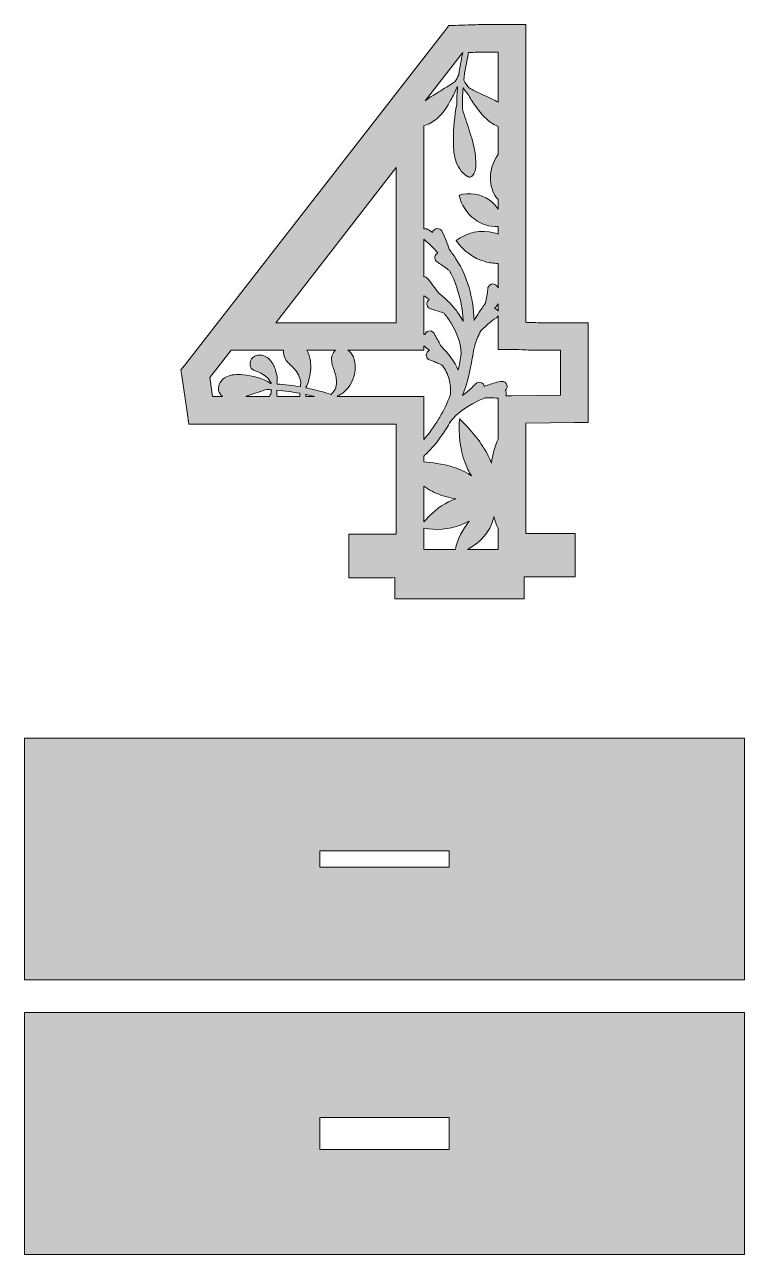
# Model space of a CAD drawing. Header units: inches. Extents: x 2.77 to 7.23, y -8.81 to -1.18.
import ezdxf

# ---------------------------------------------------------------- set-up
doc = ezdxf.new("R2010")
doc.units = ezdxf.units.IN
doc.header["$MEASUREMENT"] = 0
doc.layers.add('_U+2018_U+043B_U+043E_U+0439_1', color=7, linetype='Continuous')

# ---------------------------------------------------------------- blocks, each defined once
blk = doc.blocks.new('block 2')
at = {"layer": '_U+2018_U+043B_U+043E_U+0439_1', "true_color": 0xffffff}
h = blk.add_hatch(color=7, dxfattribs=at)
h.dxf.hatch_style = 2
edge = h.paths.add_edge_path()
edge.add_spline(control_points=[(6.1766, -3.0335), (6.1766, -3.0335), (5.9879, -3.0335), (5.9879, -3.0335), (5.9537, -3.0335), (5.9193, -3.0327), (5.8856, -3.0312), (5.8821, -3.031), (5.8786, -3.0309), (5.8752, -3.0308), (5.8752, -3.0308), (5.8752, -1.2701), (5.8752, -1.2701), (5.8752, -1.2701), (5.8752, -1.1846), (5.8752, -1.1846), (5.8752, -1.1846), (5.7898, -1.1846), (5.7898, -1.1846), (5.7898, -1.1846), (5.62, -1.1846), (5.62, -1.1846), (5.5845, -1.1846), (5.5504, -1.1855), (5.5189, -1.1871), (5.4915, -1.1886), (5.4653, -1.1893), (5.4408, -1.1893), (5.4408, -1.1893), (5.399, -1.1893), (5.399, -1.1893), (5.399, -1.1893), (5.3733, -1.2223), (5.3733, -1.2223), (5.3733, -1.2223), (3.7603, -3.2976), (3.7603, -3.2976), (3.7603, -3.2976), (3.738, -3.3263), (3.738, -3.3263), (3.738, -3.3263), (3.7432, -3.3623), (3.7432, -3.3623), (3.7432, -3.3623), (3.7763, -3.5887), (3.7763, -3.5887), (3.7763, -3.5887), (3.7869, -3.6618), (3.7869, -3.6618), (3.7869, -3.6618), (3.8608, -3.6618), (3.8608, -3.6618), (3.8608, -3.6618), (5.0724, -3.6618), (5.0724, -3.6618), (5.0724, -3.6618), (5.0724, -4.3446), (5.0724, -4.3446), (5.0724, -4.3446), (4.8654, -4.3446), (4.8654, -4.3446), (4.8654, -4.3446), (4.7799, -4.3446), (4.7799, -4.3446), (4.7799, -4.3446), (4.7799, -4.4301), (4.7799, -4.4301), (4.7799, -4.4301), (4.7799, -4.5291), (4.7799, -4.5291), (4.7799, -4.5291), (4.7799, -4.6145), (4.7799, -4.6145), (4.7799, -4.6145), (4.8654, -4.6145), (4.8654, -4.6145), (4.8654, -4.6145), (5.0022, -4.6145), (5.0022, -4.6145), (5.0228, -4.6145), (5.0437, -4.6143), (5.0646, -4.6141), (5.0646, -4.6141), (5.0646, -4.7456), (5.0646, -4.7456), (5.0646, -4.7456), (5.8646, -4.7456), (5.8646, -4.7456), (5.8646, -4.7456), (5.8646, -4.6098), (5.8646, -4.6098), (5.8646, -4.6098), (6.0964, -4.6098), (6.0964, -4.6098), (6.0964, -4.6098), (6.1818, -4.6098), (6.1818, -4.6098), (6.1818, -4.6098), (6.1818, -4.5244), (6.1818, -4.5244), (6.1818, -4.5244), (6.1818, -4.4254), (6.1818, -4.4254), (6.1818, -4.4254), (6.1818, -4.3399), (6.1818, -4.3399), (6.1818, -4.3399), (6.0964, -4.3399), (6.0964, -4.3399), (6.0964, -4.3399), (5.8752, -4.3399), (5.8752, -4.3399), (5.8752, -4.3399), (5.8752, -3.6561), (5.8752, -3.6561), (5.8752, -3.6561), (6.1776, -3.6524), (6.1776, -3.6524), (6.1776, -3.6524), (6.262, -3.6513), (6.262, -3.6513), (6.262, -3.6513), (6.262, -3.5669), (6.262, -3.5669), (6.262, -3.5669), (6.262, -3.1189), (6.262, -3.1189), (6.262, -3.1189), (6.262, -3.0335), (6.262, -3.0335), (6.262, -3.0335), (6.1766, -3.0335), (6.1766, -3.0335)], knot_values=[0, 0, 0, 0, 1, 1, 1, 2, 2, 2, 3, 3, 3, 4, 4, 4, 5, 5, 5, 6, 6, 6, 7, 7, 7, 8, 8, 8, 9, 9, 9, 10, 10, 10, 11, 11, 11, 12, 12, 12, 13, 13, 13, 14, 14, 14, 15, 15, 15, 16, 16, 16, 17, 17, 17, 18, 18, 18, 19, 19, 19, 20, 20, 20, 21, 21, 21, 22, 22, 22, 23, 23, 23, 24, 24, 24, 25, 25, 25, 26, 26, 26, 27, 27, 27, 28, 28, 28, 29, 29, 29, 30, 30, 30, 31, 31, 31, 32, 32, 32, 33, 33, 33, 34, 34, 34, 35, 35, 35, 36, 36, 36, 37, 37, 37, 38, 38, 38, 39, 39, 39, 40, 40, 40, 41, 41, 41, 42, 42, 42, 43, 43, 43, 44, 44, 44, 44], degree=3, periodic=1)
edge = h.paths.add_edge_path()
edge.add_spline(control_points=[(5.7044, -2.9612), (5.7008, -2.9549), (5.6952, -2.9498), (5.6882, -2.9472), (5.6862, -2.9464), (5.6841, -2.9459), (5.6821, -2.9456), (5.6892, -2.9359), (5.6967, -2.926), (5.7044, -2.916), (5.7044, -2.916), (5.7044, -2.9612), (5.7044, -2.9612)], knot_values=[0, 0, 0, 0, 1, 1, 1, 2, 2, 2, 3, 3, 3, 4, 4, 4, 4], degree=3, periodic=1)
edge = h.paths.add_edge_path()
edge.add_spline(control_points=[(5.4395, -4.4389), (5.4395, -4.4389), (5.337, -4.4389), (5.337, -4.4389), (5.3063, -4.4389), (5.2749, -4.4392), (5.2432, -4.4397), (5.2432, -4.4397), (5.2432, -4.4301), (5.2432, -4.4301), (5.2432, -4.4301), (5.2432, -4.3077), (5.2432, -4.3077), (5.319, -4.3215), (5.3983, -4.3149), (5.4705, -4.2878), (5.4887, -4.281), (5.5065, -4.2727), (5.5237, -4.2634), (5.4856, -4.3169), (5.4503, -4.3754), (5.4395, -4.4389)], knot_values=[0, 0, 0, 0, 1, 1, 1, 2, 2, 2, 3, 3, 3, 4, 4, 4, 5, 5, 5, 6, 6, 6, 7, 7, 7, 7], degree=3, periodic=1)
edge = h.paths.add_edge_path()
edge.add_spline(control_points=[(5.6276, -4.3448), (5.6522, -4.3127), (5.6699, -4.2747), (5.6782, -4.2351), (5.6838, -4.2611), (5.6927, -4.2864), (5.7044, -4.3102), (5.7044, -4.3102), (5.7044, -4.4254), (5.7044, -4.4254), (5.7044, -4.4254), (5.7044, -4.4389), (5.7044, -4.4389), (5.7044, -4.4389), (5.5153, -4.4389), (5.5153, -4.4389), (5.5586, -4.4151), (5.5977, -4.384), (5.6276, -4.3448)], knot_values=[0, 0, 0, 0, 1, 1, 1, 2, 2, 2, 3, 3, 3, 4, 4, 4, 5, 5, 5, 6, 6, 6, 6], degree=3, periodic=1)
edge = h.paths.add_edge_path()
edge.add_spline(control_points=[(5.2773, -4.2331), (5.266, -4.2449), (5.2551, -4.2576), (5.2432, -4.2689), (5.2432, -4.2689), (5.2432, -4.0469), (5.2432, -4.0469), (5.276, -4.0703), (5.3121, -4.0892), (5.3499, -4.1025), (5.38, -4.1132), (5.4111, -4.1203), (5.4426, -4.1248), (5.3802, -4.1471), (5.3233, -4.1845), (5.2773, -4.2331)], knot_values=[0, 0, 0, 0, 1, 1, 1, 2, 2, 2, 3, 3, 3, 4, 4, 4, 5, 5, 5, 5], degree=3, periodic=1)
edge = h.paths.add_edge_path()
edge.add_spline(control_points=[(5.7044, -3.5717), (5.7044, -3.5717), (5.7044, -3.7549), (5.7044, -3.7549), (5.6831, -3.8025), (5.6691, -3.8532), (5.6627, -3.9049), (5.6551, -3.8843), (5.6459, -3.8643), (5.6356, -3.8449), (5.5923, -3.7639), (5.5305, -3.6943), (5.4655, -3.6295), (5.4582, -3.7216), (5.4662, -3.816), (5.499, -3.9024), (5.5097, -3.9303), (5.5231, -3.9574), (5.539, -3.9828), (5.533, -3.9788), (5.527, -3.9749), (5.5208, -3.9713), (5.4607, -3.9358), (5.3924, -3.916), (5.3235, -3.9053), (5.2969, -3.9011), (5.2701, -3.8984), (5.2432, -3.8964), (5.2432, -3.8964), (5.2432, -3.8599), (5.2432, -3.8599), (5.2446, -3.8587), (5.246, -3.8575), (5.2473, -3.8564), (5.2516, -3.8525), (5.256, -3.8486), (5.2605, -3.8449), (5.2605, -3.8449), (5.2616, -3.8439), (5.2616, -3.8439), (5.2927, -3.8144), (5.3227, -3.7782), (5.356, -3.7302), (5.3747, -3.7039), (5.3927, -3.6756), (5.4095, -3.6459), (5.4488, -3.595), (5.4962, -3.5591), (5.5723, -3.5224), (5.5723, -3.5224), (5.58, -3.5187), (5.58, -3.5187), (5.592, -3.513), (5.6059, -3.5063), (5.6211, -3.4995), (5.6298, -3.4996), (5.6385, -3.4997), (5.6472, -3.4997), (5.6674, -3.4998), (5.6867, -3.4999), (5.7044, -3.5017), (5.7044, -3.5017), (5.7044, -3.5717), (5.7044, -3.5717)], knot_values=[0, 0, 0, 0, 1, 1, 1, 2, 2, 2, 3, 3, 3, 4, 4, 4, 5, 5, 5, 6, 6, 6, 7, 7, 7, 8, 8, 8, 9, 9, 9, 10, 10, 10, 11, 11, 11, 12, 12, 12, 13, 13, 13, 14, 14, 14, 15, 15, 15, 16, 16, 16, 17, 17, 17, 18, 18, 18, 19, 19, 19, 20, 20, 20, 21, 21, 21, 21], degree=3, periodic=1)
edge = h.paths.add_edge_path()
edge.add_spline(control_points=[(5.4562, -3.3281), (5.4343, -3.2754), (5.3983, -3.2245), (5.3502, -3.1792), (5.3494, -3.1774), (5.3486, -3.1756), (5.3476, -3.1737), (5.3413, -3.1612), (5.3344, -3.1491), (5.3278, -3.1374), (5.3206, -3.1248), (5.3138, -3.1128), (5.3078, -3.1005), (5.3078, -3.1005), (5.3069, -3.0987), (5.3069, -3.0987), (5.2999, -3.0869), (5.2861, -3.0814), (5.2726, -3.0848), (5.2614, -3.0877), (5.253, -3.0963), (5.2504, -3.1071), (5.2478, -3.1065), (5.2455, -3.1062), (5.2432, -3.1062), (5.2432, -3.1062), (5.2432, -2.8659), (5.2432, -2.8659), (5.251, -2.8709), (5.2582, -2.8758), (5.2641, -2.8803), (5.2687, -2.8835), (5.2731, -2.8867), (5.2775, -2.8899), (5.2749, -2.8914), (5.2725, -2.8933), (5.2704, -2.8955), (5.2627, -2.9037), (5.26, -2.9155), (5.2634, -2.9263), (5.2666, -2.9364), (5.2746, -2.9438), (5.2849, -2.9464), (5.3056, -2.9524), (5.3344, -2.9618), (5.3436, -2.9652), (5.3436, -2.9652), (5.3522, -2.9683), (5.3522, -2.9683), (5.3577, -2.9703), (5.3632, -2.9722), (5.3688, -2.974), (5.3851, -2.9935), (5.3993, -3.0139), (5.4125, -3.0367), (5.4499, -3.0984), (5.4692, -3.1499), (5.4732, -3.1998), (5.4743, -3.2097), (5.475, -3.2178), (5.4753, -3.2247), (5.4702, -3.2605), (5.4639, -3.2948), (5.4562, -3.3281)], knot_values=[0, 0, 0, 0, 1, 1, 1, 2, 2, 2, 3, 3, 3, 4, 4, 4, 5, 5, 5, 6, 6, 6, 7, 7, 7, 8, 8, 8, 9, 9, 9, 10, 10, 10, 11, 11, 11, 12, 12, 12, 13, 13, 13, 14, 14, 14, 15, 15, 15, 16, 16, 16, 17, 17, 17, 18, 18, 18, 19, 19, 19, 20, 20, 20, 21, 21, 21, 21], degree=3, periodic=1)
edge = h.paths.add_edge_path()
edge.add_spline(control_points=[(5.4604, -2.9804), (5.454, -2.9705), (5.4471, -2.9609), (5.4397, -2.9513), (5.4397, -2.9513), (5.4257, -2.9341), (5.4257, -2.9341), (5.4005, -2.9046), (5.3706, -2.8766), (5.3364, -2.8505), (5.3363, -2.8503), (5.3361, -2.8501), (5.336, -2.8499), (5.3254, -2.8355), (5.3146, -2.8213), (5.3039, -2.8071), (5.2926, -2.7922), (5.2814, -2.7774), (5.2704, -2.7623), (5.2643, -2.7531), (5.2539, -2.7481), (5.2432, -2.7485), (5.2432, -2.7485), (5.2432, -2.5158), (5.2432, -2.5158), (5.2753, -2.541), (5.3041, -2.5689), (5.3303, -2.6012), (5.3291, -2.6018), (5.328, -2.6024), (5.3268, -2.6031), (5.3171, -2.6092), (5.3114, -2.6201), (5.3119, -2.6315), (5.3124, -2.6418), (5.3179, -2.6509), (5.3267, -2.6562), (5.3343, -2.6616), (5.3443, -2.6685), (5.3537, -2.6749), (5.3647, -2.6825), (5.3748, -2.6895), (5.3784, -2.6921), (5.3784, -2.6921), (5.3802, -2.6934), (5.3802, -2.6934), (5.3839, -2.6957), (5.3869, -2.6981), (5.3901, -2.7006), (5.3935, -2.7032), (5.3972, -2.7062), (5.4019, -2.7093), (5.4057, -2.7163), (5.4096, -2.7234), (5.4133, -2.7306), (5.451, -2.8038), (5.4795, -2.9084), (5.4858, -2.997), (5.4864, -3.0057), (5.4868, -3.0145), (5.4872, -3.0233), (5.4791, -3.0093), (5.4702, -2.995), (5.4604, -2.9804)], knot_values=[0, 0, 0, 0, 1, 1, 1, 2, 2, 2, 3, 3, 3, 4, 4, 4, 5, 5, 5, 6, 6, 6, 7, 7, 7, 8, 8, 8, 9, 9, 9, 10, 10, 10, 11, 11, 11, 12, 12, 12, 13, 13, 13, 14, 14, 14, 15, 15, 15, 16, 16, 16, 17, 17, 17, 18, 18, 18, 19, 19, 19, 20, 20, 20, 21, 21, 21, 21], degree=3, periodic=1)
edge = h.paths.add_edge_path()
edge.add_spline(control_points=[(5.447, -2.6438), (5.4304, -2.6182), (5.416, -2.5976), (5.4022, -2.5794), (5.402, -2.5788), (5.4018, -2.5781), (5.4016, -2.5775), (5.3903, -2.5408), (5.375, -2.5065), (5.3554, -2.4662), (5.3554, -2.4662), (5.3543, -2.4642), (5.3543, -2.4642), (5.3485, -2.4547), (5.3379, -2.4492), (5.3268, -2.4496), (5.3155, -2.4501), (5.3055, -2.4565), (5.3005, -2.4664), (5.3005, -2.4664), (5.2989, -2.4702), (5.2989, -2.4702), (5.2985, -2.4715), (5.2982, -2.4728), (5.298, -2.4741), (5.2887, -2.4671), (5.279, -2.4605), (5.2692, -2.4548), (5.2611, -2.4498), (5.2517, -2.4491), (5.2432, -2.4519), (5.2432, -2.4519), (5.2432, -1.8219), (5.2432, -1.8219), (5.2432, -1.8219), (5.2432, -1.8126), (5.2432, -1.8126), (5.2733, -1.8032), (5.3013, -1.7876), (5.3255, -1.767), (5.3625, -1.7355), (5.3887, -1.6932), (5.4119, -1.6504), (5.4253, -1.6257), (5.4379, -1.6005), (5.4488, -1.5746), (5.45, -1.5729), (5.4512, -1.5712), (5.4524, -1.5695), (5.4494, -1.6066), (5.4482, -1.6432), (5.4483, -1.6794), (5.4331, -1.7517), (5.4269, -1.8259), (5.4266, -1.8999), (5.4265, -1.9414), (5.4282, -1.9835), (5.44, -2.0233), (5.4518, -2.0632), (5.4747, -2.101), (5.5094, -2.1237), (5.5135, -2.1264), (5.5179, -2.129), (5.5228, -2.1298), (5.5309, -2.1311), (5.5393, -2.1273), (5.5454, -2.1217), (5.5602, -2.1084), (5.5641, -2.0869), (5.5654, -2.067), (5.5706, -1.9896), (5.5492, -1.9129), (5.5249, -1.8391), (5.5107, -1.7958), (5.4954, -1.7525), (5.4836, -1.7085), (5.4824, -1.6656), (5.4835, -1.6217), (5.4869, -1.5774), (5.4961, -1.5905), (5.5061, -1.6032), (5.5165, -1.6155), (5.5301, -1.6397), (5.5451, -1.6632), (5.561, -1.686), (5.5888, -1.726), (5.6195, -1.7651), (5.6599, -1.7923), (5.6738, -1.8018), (5.6888, -1.8096), (5.7044, -1.8158), (5.7044, -1.8158), (5.7044, -1.9911), (5.7044, -1.9911), (5.6699, -2.0375), (5.6525, -2.0963), (5.657, -2.1539), (5.6605, -2.1979), (5.6767, -2.2405), (5.7044, -2.2702), (5.7044, -2.2702), (5.7044, -2.3293), (5.7044, -2.3293), (5.6896, -2.3065), (5.6706, -2.2864), (5.6483, -2.2708), (5.5951, -2.2338), (5.5245, -2.2229), (5.4627, -2.2423), (5.475, -2.3017), (5.5099, -2.3561), (5.5588, -2.3921), (5.5992, -2.4219), (5.6491, -2.4386), (5.7044, -2.4376), (5.7044, -2.4376), (5.7044, -2.4849), (5.7044, -2.4849), (5.6964, -2.4818), (5.6883, -2.4789), (5.68, -2.4766), (5.5999, -2.4541), (5.5096, -2.4722), (5.4443, -2.5238), (5.4859, -2.5867), (5.5505, -2.634), (5.6231, -2.6544), (5.6493, -2.6618), (5.6765, -2.6654), (5.7044, -2.6659), (5.7044, -2.6659), (5.7044, -2.8155), (5.7044, -2.8155), (5.7044, -2.8155), (5.703, -2.8162), (5.703, -2.8162), (5.703, -2.8162), (5.7025, -2.8167), (5.7025, -2.8167), (5.6999, -2.8061), (5.6917, -2.7974), (5.6804, -2.7943), (5.6671, -2.7905), (5.6532, -2.7956), (5.6458, -2.8071), (5.6443, -2.8093), (5.6433, -2.8115), (5.6425, -2.8136), (5.6425, -2.8136), (5.6413, -2.8143), (5.6413, -2.8143), (5.6413, -2.8143), (5.6405, -2.8219), (5.6405, -2.8219), (5.6403, -2.8234), (5.6402, -2.8247), (5.6401, -2.8259), (5.6401, -2.8259), (5.64, -2.8269), (5.64, -2.8269), (5.64, -2.8269), (5.6397, -2.8281), (5.6397, -2.8281), (5.6397, -2.8281), (5.6397, -2.8302), (5.6397, -2.8302), (5.6381, -2.851), (5.6319, -2.8847), (5.625, -2.9091), (5.625, -2.9091), (5.6241, -2.9129), (5.6241, -2.9129), (5.6239, -2.9137), (5.6236, -2.9146), (5.6234, -2.9157), (5.5968, -2.952), (5.5744, -2.986), (5.5556, -3.0189), (5.5493, -2.8725), (5.5129, -2.7467), (5.447, -2.6438)], knot_values=[0, 0, 0, 0, 1, 1, 1, 2, 2, 2, 3, 3, 3, 4, 4, 4, 5, 5, 5, 6, 6, 6, 7, 7, 7, 8, 8, 8, 9, 9, 9, 10, 10, 10, 11, 11, 11, 12, 12, 12, 13, 13, 13, 14, 14, 14, 15, 15, 15, 16, 16, 16, 17, 17, 17, 18, 18, 18, 19, 19, 19, 20, 20, 20, 21, 21, 21, 22, 22, 22, 23, 23, 23, 24, 24, 24, 25, 25, 25, 26, 26, 26, 27, 27, 27, 28, 28, 28, 29, 29, 29, 30, 30, 30, 31, 31, 31, 32, 32, 32, 33, 33, 33, 34, 34, 34, 35, 35, 35, 36, 36, 36, 37, 37, 37, 38, 38, 38, 39, 39, 39, 40, 40, 40, 41, 41, 41, 42, 42, 42, 43, 43, 43, 44, 44, 44, 45, 45, 45, 46, 46, 46, 47, 47, 47, 48, 48, 48, 49, 49, 49, 50, 50, 50, 51, 51, 51, 52, 52, 52, 53, 53, 53, 54, 54, 54, 55, 55, 55, 56, 56, 56, 57, 57, 57, 58, 58, 58, 59, 59, 59, 60, 60, 60, 60], degree=3, periodic=1)
edge = h.paths.add_edge_path()
edge.add_spline(control_points=[(5.62, -1.3555), (5.62, -1.3555), (5.7044, -1.3555), (5.7044, -1.3555), (5.7044, -1.3555), (5.7044, -1.6658), (5.7044, -1.6658), (5.6923, -1.6592), (5.6801, -1.6529), (5.6679, -1.647), (5.6514, -1.639), (5.6347, -1.6313), (5.6181, -1.6236), (5.5951, -1.6128), (5.5721, -1.6021), (5.5494, -1.5906), (5.5402, -1.5859), (5.5315, -1.5809), (5.5229, -1.5758), (5.5117, -1.5611), (5.501, -1.546), (5.4913, -1.5302), (5.4976, -1.4736), (5.5077, -1.4158), (5.521, -1.358), (5.5233, -1.3579), (5.5255, -1.3579), (5.5278, -1.3577), (5.5564, -1.3563), (5.5874, -1.3555), (5.62, -1.3555)], knot_values=[0, 0, 0, 0, 1, 1, 1, 2, 2, 2, 3, 3, 3, 4, 4, 4, 5, 5, 5, 6, 6, 6, 7, 7, 7, 8, 8, 8, 9, 9, 9, 10, 10, 10, 10], degree=3, periodic=1)
edge = h.paths.add_edge_path()
edge.add_spline(control_points=[(5.4831, -1.3596), (5.4836, -1.3596), (5.4842, -1.3595), (5.4848, -1.3595), (5.4745, -1.405), (5.4662, -1.4506), (5.4603, -1.4954), (5.4534, -1.5095), (5.4457, -1.5232), (5.4376, -1.5366), (5.4296, -1.5427), (5.4215, -1.5486), (5.4129, -1.5543), (5.3916, -1.5682), (5.3699, -1.5814), (5.3482, -1.5947), (5.3326, -1.6042), (5.3169, -1.6137), (5.3014, -1.6234), (5.2846, -1.634), (5.2678, -1.6451), (5.2517, -1.6572), (5.2517, -1.6572), (5.4831, -1.3596), (5.4831, -1.3596)], knot_values=[0, 0, 0, 0, 1, 1, 1, 2, 2, 2, 3, 3, 3, 4, 4, 4, 5, 5, 5, 6, 6, 6, 7, 7, 7, 8, 8, 8, 8], degree=3, periodic=1)
h.paths.add_polyline_path([(5.0724, -2.0717), (5.0724, -3.0335), (4.3275, -3.0335)])
edge = h.paths.add_edge_path()
edge.add_spline(control_points=[(4.674, -3.2813), (4.6784, -3.3062), (4.6892, -3.3294), (4.6958, -3.3538), (4.7027, -3.3794), (4.7048, -3.4066), (4.6993, -3.4326), (4.6985, -3.4363), (4.6975, -3.44), (4.6963, -3.4437), (4.6895, -3.4537), (4.6821, -3.4636), (4.674, -3.4731), (4.6724, -3.475), (4.6707, -3.477), (4.669, -3.4789), (4.6349, -3.4673), (4.5996, -3.457), (4.5639, -3.4485), (4.5473, -3.4445), (4.5298, -3.4407), (4.5118, -3.4372), (4.5119, -3.4364), (4.512, -3.4356), (4.5122, -3.4348), (4.5202, -3.4224), (4.5256, -3.4076), (4.5295, -3.3934), (4.5406, -3.3534), (4.5465, -3.3113), (4.5405, -3.2702), (4.5372, -3.2472), (4.5297, -3.2246), (4.5183, -3.2043), (4.5183, -3.2043), (4.6969, -3.2043), (4.6969, -3.2043), (4.6945, -3.2061), (4.6922, -3.2081), (4.6901, -3.2102), (4.6725, -3.2284), (4.6695, -3.2565), (4.674, -3.2813)], knot_values=[0, 0, 0, 0, 1, 1, 1, 2, 2, 2, 3, 3, 3, 4, 4, 4, 5, 5, 5, 6, 6, 6, 7, 7, 7, 8, 8, 8, 9, 9, 9, 10, 10, 10, 11, 11, 11, 12, 12, 12, 13, 13, 13, 14, 14, 14, 14], degree=3, periodic=1)
edge = h.paths.add_edge_path()
edge.add_spline(control_points=[(4.1406, -3.4909), (4.1512, -3.4863), (4.1618, -3.4817), (4.1728, -3.4783), (4.2096, -3.4671), (4.2411, -3.4551), (4.2723, -3.4474), (4.281, -3.448), (4.2898, -3.4486), (4.2988, -3.4493), (4.2988, -3.4544), (4.2983, -3.4615), (4.2975, -3.4692), (4.2938, -3.4768), (4.2897, -3.484), (4.2852, -3.4909), (4.2852, -3.4909), (4.1406, -3.4909), (4.1406, -3.4909)], knot_values=[0, 0, 0, 0, 1, 1, 1, 2, 2, 2, 3, 3, 3, 4, 4, 4, 5, 5, 5, 6, 6, 6, 6], degree=3, periodic=1)
edge = h.paths.add_edge_path()
edge.add_spline(control_points=[(4.3325, -3.4696), (4.3332, -3.4638), (4.3336, -3.458), (4.3338, -3.4523), (4.3836, -3.4567), (4.4298, -3.4628), (4.4744, -3.4708), (4.4752, -3.4778), (4.4757, -3.4844), (4.476, -3.4909), (4.476, -3.4909), (4.3339, -3.4909), (4.3339, -3.4909), (4.3339, -3.4838), (4.3335, -3.4767), (4.3325, -3.4696)], knot_values=[0, 0, 0, 0, 1, 1, 1, 2, 2, 2, 3, 3, 3, 4, 4, 4, 5, 5, 5, 5], degree=3, periodic=1)
edge = h.paths.add_edge_path()
edge.add_spline(control_points=[(4.5118, -3.4909), (4.5117, -3.4867), (4.5116, -3.4824), (4.5113, -3.478), (4.53, -3.482), (4.5481, -3.4863), (4.5661, -3.4909), (4.5661, -3.4909), (4.5118, -3.4909), (4.5118, -3.4909)], knot_values=[0, 0, 0, 0, 1, 1, 1, 2, 2, 2, 3, 3, 3, 3], degree=3, periodic=1)
edge = h.paths.add_edge_path()
edge.add_spline(control_points=[(3.9176, -3.3737), (3.9176, -3.3737), (4.0492, -3.2043), (4.0492, -3.2043), (4.0492, -3.2043), (4.1532, -3.2043), (4.1532, -3.2043), (4.1532, -3.2043), (4.3746, -3.2043), (4.3746, -3.2043), (4.3728, -3.223), (4.3767, -3.2423), (4.3861, -3.2585), (4.3991, -3.2812), (4.4211, -3.2971), (4.4387, -3.3164), (4.4611, -3.341), (4.4761, -3.3719), (4.4822, -3.4033), (4.4811, -3.4125), (4.4798, -3.4217), (4.4778, -3.431), (4.4313, -3.423), (4.3831, -3.4171), (4.3341, -3.4133), (4.334, -3.4114), (4.3335, -3.4093), (4.3332, -3.4074), (4.3343, -3.4028), (4.335, -3.3982), (4.3354, -3.3936), (4.3369, -3.3745), (4.3328, -3.3553), (4.3274, -3.337), (4.3208, -3.3143), (4.312, -3.292), (4.2978, -3.2732), (4.2835, -3.2545), (4.2634, -3.2394), (4.2402, -3.235), (4.2171, -3.2306), (4.1911, -3.2383), (4.1768, -3.257), (4.1626, -3.2758), (4.1631, -3.3054), (4.1804, -3.3213), (4.1915, -3.3315), (4.2069, -3.335), (4.221, -3.3404), (4.2532, -3.3526), (4.2803, -3.3768), (4.2969, -3.4062), (4.2973, -3.4078), (4.2977, -3.4092), (4.298, -3.4109), (4.2967, -3.4108), (4.2953, -3.4108), (4.294, -3.4107), (4.2447, -3.3766), (4.1826, -3.361), (4.1221, -3.356), (4.0875, -3.3531), (4.0512, -3.3534), (4.0201, -3.3689), (3.9891, -3.3844), (3.9653, -3.419), (3.9723, -3.453), (3.9754, -3.468), (3.9842, -3.481), (3.9958, -3.4909), (3.9958, -3.4909), (3.9347, -3.4909), (3.9347, -3.4909), (3.9347, -3.4909), (3.9176, -3.3737), (3.9176, -3.3737)], knot_values=[0, 0, 0, 0, 1, 1, 1, 2, 2, 2, 3, 3, 3, 4, 4, 4, 5, 5, 5, 6, 6, 6, 7, 7, 7, 8, 8, 8, 9, 9, 9, 10, 10, 10, 11, 11, 11, 12, 12, 12, 13, 13, 13, 14, 14, 14, 15, 15, 15, 16, 16, 16, 17, 17, 17, 18, 18, 18, 19, 19, 19, 20, 20, 20, 21, 21, 21, 22, 22, 22, 23, 23, 23, 24, 24, 24, 25, 25, 25, 25], degree=3, periodic=1)
edge = h.paths.add_edge_path()
edge.add_spline(control_points=[(4.7068, -3.4909), (4.7079, -3.4895), (4.709, -3.488), (4.7101, -3.4865), (4.7353, -3.4753), (4.7577, -3.4578), (4.775, -3.4363), (4.8022, -3.4022), (4.8167, -3.3587), (4.8186, -3.3151), (4.8196, -3.2912), (4.8168, -3.2667), (4.8069, -3.245), (4.7994, -3.2287), (4.7876, -3.214), (4.7726, -3.2043), (4.7726, -3.2043), (5.1578, -3.2043), (5.1578, -3.2043), (5.1578, -3.2043), (5.2432, -3.2043), (5.2432, -3.2043), (5.2432, -3.2043), (5.2432, -3.1766), (5.2432, -3.1766), (5.2548, -3.1851), (5.2668, -3.195), (5.2786, -3.2055), (5.2713, -3.2084), (5.2651, -3.2142), (5.2617, -3.2221), (5.2556, -3.2363), (5.2605, -3.2524), (5.2734, -3.2605), (5.2734, -3.2605), (5.2772, -3.2624), (5.2772, -3.2624), (5.2822, -3.2644), (5.2865, -3.266), (5.2908, -3.2676), (5.2973, -3.27), (5.3039, -3.2725), (5.3142, -3.2769), (5.3243, -3.2809), (5.3341, -3.2858), (5.3445, -3.2909), (5.3445, -3.2909), (5.3524, -3.2948), (5.3524, -3.2948), (5.3544, -3.2959), (5.3568, -3.2971), (5.3595, -3.2982), (5.3772, -3.3252), (5.3904, -3.3499), (5.4005, -3.3843), (5.4082, -3.4114), (5.411, -3.4501), (5.4077, -3.4838), (5.3893, -3.53), (5.3678, -3.5744), (5.3423, -3.619), (5.3423, -3.619), (5.3394, -3.6239), (5.3394, -3.6239), (5.3385, -3.6254), (5.3376, -3.6269), (5.3368, -3.6284), (5.3368, -3.6284), (5.3354, -3.6306), (5.3354, -3.6306), (5.3053, -3.6807), (5.2747, -3.723), (5.2432, -3.7584), (5.2432, -3.7584), (5.2432, -3.5764), (5.2432, -3.5764), (5.2432, -3.5764), (5.2432, -3.4909), (5.2432, -3.4909), (5.2432, -3.4909), (5.1578, -3.4909), (5.1578, -3.4909), (5.1578, -3.4909), (4.7068, -3.4909), (4.7068, -3.4909)], knot_values=[0, 0, 0, 0, 1, 1, 1, 2, 2, 2, 3, 3, 3, 4, 4, 4, 5, 5, 5, 6, 6, 6, 7, 7, 7, 8, 8, 8, 9, 9, 9, 10, 10, 10, 11, 11, 11, 12, 12, 12, 13, 13, 13, 14, 14, 14, 15, 15, 15, 16, 16, 16, 17, 17, 17, 18, 18, 18, 19, 19, 19, 20, 20, 20, 21, 21, 21, 22, 22, 22, 23, 23, 23, 24, 24, 24, 25, 25, 25, 26, 26, 26, 27, 27, 27, 28, 28, 28, 28], degree=3, periodic=1)
edge = h.paths.add_edge_path()
edge.add_spline(control_points=[(6.0911, -3.4825), (6.0911, -3.4825), (5.7888, -3.4862), (5.7888, -3.4862), (5.7888, -3.4862), (5.7511, -3.4867), (5.7511, -3.4867), (5.7564, -3.4765), (5.7561, -3.4645), (5.7492, -3.4545), (5.7489, -3.4541), (5.7485, -3.4536), (5.7482, -3.4532), (5.7554, -3.4475), (5.7599, -3.4387), (5.76, -3.4288), (5.7602, -3.4148), (5.7515, -3.4025), (5.7383, -3.3984), (5.7383, -3.3984), (5.7339, -3.397), (5.7339, -3.397), (5.7339, -3.397), (5.7293, -3.3973), (5.7293, -3.3973), (5.6997, -3.3994), (5.6721, -3.4092), (5.6455, -3.4186), (5.6372, -3.4216), (5.6289, -3.4245), (5.6199, -3.4274), (5.6194, -3.4276), (5.6189, -3.4278), (5.6184, -3.428), (5.6174, -3.4235), (5.6155, -3.4192), (5.6126, -3.4153), (5.603, -3.4026), (5.586, -3.3988), (5.5722, -3.4063), (5.5722, -3.4063), (5.5695, -3.4078), (5.5695, -3.4078), (5.5695, -3.4078), (5.5673, -3.4099), (5.5673, -3.4099), (5.5605, -3.4162), (5.5538, -3.423), (5.5474, -3.4295), (5.5376, -3.4394), (5.5284, -3.4487), (5.5203, -3.455), (5.5203, -3.455), (5.5191, -3.456), (5.5191, -3.456), (5.5063, -3.4672), (5.4984, -3.4736), (5.4842, -3.4852), (5.5124, -3.4094), (5.5327, -3.3305), (5.5439, -3.2529), (5.5452, -3.2489), (5.5456, -3.2453), (5.546, -3.2427), (5.546, -3.2421), (5.5461, -3.2414), (5.5462, -3.2409), (5.5462, -3.2409), (5.5466, -3.2386), (5.5466, -3.2386), (5.5495, -3.2188), (5.5531, -3.1959), (5.5591, -3.1748), (5.5677, -3.1468), (5.5795, -3.1175), (5.5943, -3.0875), (5.5952, -3.0864), (5.5961, -3.0854), (5.597, -3.0844), (5.5977, -3.0834), (5.5984, -3.0825), (5.5991, -3.0819), (5.5991, -3.0819), (5.601, -3.0802), (5.601, -3.0802), (5.6309, -3.0503), (5.6567, -3.0256), (5.694, -3.0027), (5.694, -3.0027), (5.6962, -3.0011), (5.6962, -3.0011), (5.6997, -2.9984), (5.7023, -2.995), (5.7044, -2.9913), (5.7044, -2.9913), (5.7044, -3.1142), (5.7044, -3.1142), (5.7044, -3.1142), (5.7044, -3.1996), (5.7044, -3.1996), (5.7044, -3.1996), (5.7898, -3.1996), (5.7898, -3.1996), (5.8131, -3.1996), (5.8428, -3.2004), (5.8779, -3.2019), (5.9142, -3.2035), (5.9512, -3.2043), (5.9879, -3.2043), (5.9879, -3.2043), (6.0911, -3.2043), (6.0911, -3.2043), (6.0911, -3.2043), (6.0911, -3.4825), (6.0911, -3.4825)], knot_values=[0, 0, 0, 0, 1, 1, 1, 2, 2, 2, 3, 3, 3, 4, 4, 4, 5, 5, 5, 6, 6, 6, 7, 7, 7, 8, 8, 8, 9, 9, 9, 10, 10, 10, 11, 11, 11, 12, 12, 12, 13, 13, 13, 14, 14, 14, 15, 15, 15, 16, 16, 16, 17, 17, 17, 18, 18, 18, 19, 19, 19, 20, 20, 20, 21, 21, 21, 22, 22, 22, 23, 23, 23, 24, 24, 24, 25, 25, 25, 26, 26, 26, 27, 27, 27, 28, 28, 28, 29, 29, 29, 30, 30, 30, 31, 31, 31, 32, 32, 32, 33, 33, 33, 34, 34, 34, 35, 35, 35, 36, 36, 36, 37, 37, 37, 38, 38, 38, 38], degree=3, periodic=1)
h = blk.add_hatch(color=7, dxfattribs=at)
h.dxf.hatch_style = 2
h.paths.add_polyline_path([(2.7699, -5.6085), (2.7699, -7.1085), (7.2301, -7.1085), (7.2301, -5.6085)])
h.paths.add_polyline_path([(5.4, -6.4085), (4.6, -6.4085), (4.6, -6.3085), (5.4, -6.3085)])
h = blk.add_hatch(color=7, dxfattribs=at)
h.dxf.hatch_style = 2
h.paths.add_polyline_path([(2.7699, -7.3107), (2.7699, -8.8107), (7.2301, -8.8107), (7.2301, -7.3107)])
h.paths.add_polyline_path([(5.4, -8.1607), (4.6, -8.1607), (4.6, -7.9607), (5.4, -7.9607)])
at = {"layer": '_U+2018_U+043B_U+043E_U+0439_1', "lineweight": 0}
for points in [[(5.0724, -2.0717), (5.0724, -3.0335), (4.3275, -3.0335), (5.0724, -2.0717)], [(2.7699, -5.6085), (2.7699, -7.1085), (7.2301, -7.1085), (7.2301, -5.6085), (2.7699, -5.6085)], [(5.4, -6.4085), (4.6, -6.4085), (4.6, -6.3085), (5.4, -6.3085), (5.4, -6.4085)], [(2.7699, -7.3107), (2.7699, -8.8107), (7.2301, -8.8107), (7.2301, -7.3107), (2.7699, -7.3107)], [(5.4, -8.1607), (4.6, -8.1607), (4.6, -7.9607), (5.4, -7.9607), (5.4, -8.1607)]]:
    blk.add_lwpolyline(points, dxfattribs=at)
for points, knots in [([(6.1766, -3.0335), (6.1766, -3.0335), (5.9879, -3.0335), (5.9879, -3.0335), (5.9537, -3.0335), (5.9193, -3.0327), (5.8856, -3.0312), (5.8821, -3.031), (5.8786, -3.0309), (5.8752, -3.0308), (5.8752, -3.0308), (5.8752, -1.2701), (5.8752, -1.2701), (5.8752, -1.2701), (5.8752, -1.1846), (5.8752, -1.1846), (5.8752, -1.1846), (5.7898, -1.1846), (5.7898, -1.1846), (5.7898, -1.1846), (5.62, -1.1846), (5.62, -1.1846), (5.5845, -1.1846), (5.5504, -1.1855), (5.5189, -1.1871), (5.4915, -1.1886), (5.4653, -1.1893), (5.4408, -1.1893), (5.4408, -1.1893), (5.399, -1.1893), (5.399, -1.1893), (5.399, -1.1893), (5.3733, -1.2223), (5.3733, -1.2223), (5.3733, -1.2223), (3.7603, -3.2976), (3.7603, -3.2976), (3.7603, -3.2976), (3.738, -3.3263), (3.738, -3.3263), (3.738, -3.3263), (3.7432, -3.3623), (3.7432, -3.3623), (3.7432, -3.3623), (3.7763, -3.5887), (3.7763, -3.5887), (3.7763, -3.5887), (3.7869, -3.6618), (3.7869, -3.6618), (3.7869, -3.6618), (3.8608, -3.6618), (3.8608, -3.6618), (3.8608, -3.6618), (5.0724, -3.6618), (5.0724, -3.6618), (5.0724, -3.6618), (5.0724, -4.3446), (5.0724, -4.3446), (5.0724, -4.3446), (4.8654, -4.3446), (4.8654, -4.3446), (4.8654, -4.3446), (4.7799, -4.3446), (4.7799, -4.3446), (4.7799, -4.3446), (4.7799, -4.4301), (4.7799, -4.4301), (4.7799, -4.4301), (4.7799, -4.5291), (4.7799, -4.5291), (4.7799, -4.5291), (4.7799, -4.6145), (4.7799, -4.6145), (4.7799, -4.6145), (4.8654, -4.6145), (4.8654, -4.6145), (4.8654, -4.6145), (5.0022, -4.6145), (5.0022, -4.6145), (5.0228, -4.6145), (5.0437, -4.6143), (5.0646, -4.6141), (5.0646, -4.6141), (5.0646, -4.7456), (5.0646, -4.7456), (5.0646, -4.7456), (5.8646, -4.7456), (5.8646, -4.7456), (5.8646, -4.7456), (5.8646, -4.6098), (5.8646, -4.6098), (5.8646, -4.6098), (6.0964, -4.6098), (6.0964, -4.6098), (6.0964, -4.6098), (6.1818, -4.6098), (6.1818, -4.6098), (6.1818, -4.6098), (6.1818, -4.5244), (6.1818, -4.5244), (6.1818, -4.5244), (6.1818, -4.4254), (6.1818, -4.4254), (6.1818, -4.4254), (6.1818, -4.3399), (6.1818, -4.3399), (6.1818, -4.3399), (6.0964, -4.3399), (6.0964, -4.3399), (6.0964, -4.3399), (5.8752, -4.3399), (5.8752, -4.3399), (5.8752, -4.3399), (5.8752, -3.6561), (5.8752, -3.6561), (5.8752, -3.6561), (6.1776, -3.6524), (6.1776, -3.6524), (6.1776, -3.6524), (6.262, -3.6513), (6.262, -3.6513), (6.262, -3.6513), (6.262, -3.5669), (6.262, -3.5669), (6.262, -3.5669), (6.262, -3.1189), (6.262, -3.1189), (6.262, -3.1189), (6.262, -3.0335), (6.262, -3.0335), (6.262, -3.0335), (6.1766, -3.0335), (6.1766, -3.0335)], [0, 0, 0, 0, 1, 1, 1, 2, 2, 2, 3, 3, 3, 4, 4, 4, 5, 5, 5, 6, 6, 6, 7, 7, 7, 8, 8, 8, 9, 9, 9, 10, 10, 10, 11, 11, 11, 12, 12, 12, 13, 13, 13, 14, 14, 14, 15, 15, 15, 16, 16, 16, 17, 17, 17, 18, 18, 18, 19, 19, 19, 20, 20, 20, 21, 21, 21, 22, 22, 22, 23, 23, 23, 24, 24, 24, 25, 25, 25, 26, 26, 26, 27, 27, 27, 28, 28, 28, 29, 29, 29, 30, 30, 30, 31, 31, 31, 32, 32, 32, 33, 33, 33, 34, 34, 34, 35, 35, 35, 36, 36, 36, 37, 37, 37, 38, 38, 38, 39, 39, 39, 40, 40, 40, 41, 41, 41, 42, 42, 42, 43, 43, 43, 44, 44, 44, 44]), ([(5.4831, -1.3596), (5.4836, -1.3596), (5.4842, -1.3595), (5.4848, -1.3595), (5.4745, -1.405), (5.4662, -1.4506), (5.4603, -1.4954), (5.4534, -1.5095), (5.4457, -1.5232), (5.4376, -1.5366), (5.4296, -1.5427), (5.4215, -1.5486), (5.4129, -1.5543), (5.3916, -1.5682), (5.3699, -1.5814), (5.3482, -1.5947), (5.3326, -1.6042), (5.3169, -1.6137), (5.3014, -1.6234), (5.2846, -1.634), (5.2678, -1.6451), (5.2517, -1.6572), (5.2517, -1.6572), (5.4831, -1.3596), (5.4831, -1.3596)], [0, 0, 0, 0, 1, 1, 1, 2, 2, 2, 3, 3, 3, 4, 4, 4, 5, 5, 5, 6, 6, 6, 7, 7, 7, 8, 8, 8, 8]), ([(5.62, -1.3555), (5.62, -1.3555), (5.7044, -1.3555), (5.7044, -1.3555), (5.7044, -1.3555), (5.7044, -1.6658), (5.7044, -1.6658), (5.6923, -1.6592), (5.6801, -1.6529), (5.6679, -1.647), (5.6514, -1.639), (5.6347, -1.6313), (5.6181, -1.6236), (5.5951, -1.6128), (5.5721, -1.6021), (5.5494, -1.5906), (5.5402, -1.5859), (5.5315, -1.5809), (5.5229, -1.5758), (5.5117, -1.5611), (5.501, -1.546), (5.4913, -1.5302), (5.4976, -1.4736), (5.5077, -1.4158), (5.521, -1.358), (5.5233, -1.3579), (5.5255, -1.3579), (5.5278, -1.3577), (5.5564, -1.3563), (5.5874, -1.3555), (5.62, -1.3555)], [0, 0, 0, 0, 1, 1, 1, 2, 2, 2, 3, 3, 3, 4, 4, 4, 5, 5, 5, 6, 6, 6, 7, 7, 7, 8, 8, 8, 9, 9, 9, 10, 10, 10, 10]), ([(5.447, -2.6438), (5.4304, -2.6182), (5.416, -2.5976), (5.4022, -2.5794), (5.402, -2.5788), (5.4018, -2.5781), (5.4016, -2.5775), (5.3903, -2.5408), (5.375, -2.5065), (5.3554, -2.4662), (5.3554, -2.4662), (5.3543, -2.4642), (5.3543, -2.4642), (5.3485, -2.4547), (5.3379, -2.4492), (5.3268, -2.4496), (5.3155, -2.4501), (5.3055, -2.4565), (5.3005, -2.4664), (5.3005, -2.4664), (5.2989, -2.4702), (5.2989, -2.4702), (5.2985, -2.4715), (5.2982, -2.4728), (5.298, -2.4741), (5.2887, -2.4671), (5.279, -2.4605), (5.2692, -2.4548), (5.2611, -2.4498), (5.2517, -2.4491), (5.2432, -2.4519), (5.2432, -2.4519), (5.2432, -1.8219), (5.2432, -1.8219), (5.2432, -1.8219), (5.2432, -1.8126), (5.2432, -1.8126), (5.2733, -1.8032), (5.3013, -1.7876), (5.3255, -1.767), (5.3625, -1.7355), (5.3887, -1.6932), (5.4119, -1.6504), (5.4253, -1.6257), (5.4379, -1.6005), (5.4488, -1.5746), (5.45, -1.5729), (5.4512, -1.5712), (5.4524, -1.5695), (5.4494, -1.6066), (5.4482, -1.6432), (5.4483, -1.6794), (5.4331, -1.7517), (5.4269, -1.8259), (5.4266, -1.8999), (5.4265, -1.9414), (5.4282, -1.9835), (5.44, -2.0233), (5.4518, -2.0632), (5.4747, -2.101), (5.5094, -2.1237), (5.5135, -2.1264), (5.5179, -2.129), (5.5228, -2.1298), (5.5309, -2.1311), (5.5393, -2.1273), (5.5454, -2.1217), (5.5602, -2.1084), (5.5641, -2.0869), (5.5654, -2.067), (5.5706, -1.9896), (5.5492, -1.9129), (5.5249, -1.8391), (5.5107, -1.7958), (5.4954, -1.7525), (5.4836, -1.7085), (5.4824, -1.6656), (5.4835, -1.6217), (5.4869, -1.5774), (5.4961, -1.5905), (5.5061, -1.6032), (5.5165, -1.6155), (5.5301, -1.6397), (5.5451, -1.6632), (5.561, -1.686), (5.5888, -1.726), (5.6195, -1.7651), (5.6599, -1.7923), (5.6738, -1.8018), (5.6888, -1.8096), (5.7044, -1.8158), (5.7044, -1.8158), (5.7044, -1.9911), (5.7044, -1.9911), (5.6699, -2.0375), (5.6525, -2.0963), (5.657, -2.1539), (5.6605, -2.1979), (5.6767, -2.2405), (5.7044, -2.2702), (5.7044, -2.2702), (5.7044, -2.3293), (5.7044, -2.3293), (5.6896, -2.3065), (5.6706, -2.2864), (5.6483, -2.2708), (5.5951, -2.2338), (5.5245, -2.2229), (5.4627, -2.2423), (5.475, -2.3017), (5.5099, -2.3561), (5.5588, -2.3921), (5.5992, -2.4219), (5.6491, -2.4386), (5.7044, -2.4376), (5.7044, -2.4376), (5.7044, -2.4849), (5.7044, -2.4849), (5.6964, -2.4818), (5.6883, -2.4789), (5.68, -2.4766), (5.5999, -2.4541), (5.5096, -2.4722), (5.4443, -2.5238), (5.4859, -2.5867), (5.5505, -2.634), (5.6231, -2.6544), (5.6493, -2.6618), (5.6765, -2.6654), (5.7044, -2.6659), (5.7044, -2.6659), (5.7044, -2.8155), (5.7044, -2.8155), (5.7044, -2.8155), (5.703, -2.8162), (5.703, -2.8162), (5.703, -2.8162), (5.7025, -2.8167), (5.7025, -2.8167), (5.6999, -2.8061), (5.6917, -2.7974), (5.6804, -2.7943), (5.6671, -2.7905), (5.6532, -2.7956), (5.6458, -2.8071), (5.6443, -2.8093), (5.6433, -2.8115), (5.6425, -2.8136), (5.6425, -2.8136), (5.6413, -2.8143), (5.6413, -2.8143), (5.6413, -2.8143), (5.6405, -2.8219), (5.6405, -2.8219), (5.6403, -2.8234), (5.6402, -2.8247), (5.6401, -2.8259), (5.6401, -2.8259), (5.64, -2.8269), (5.64, -2.8269), (5.64, -2.8269), (5.6397, -2.8281), (5.6397, -2.8281), (5.6397, -2.8281), (5.6397, -2.8302), (5.6397, -2.8302), (5.6381, -2.851), (5.6319, -2.8847), (5.625, -2.9091), (5.625, -2.9091), (5.6241, -2.9129), (5.6241, -2.9129), (5.6239, -2.9137), (5.6236, -2.9146), (5.6234, -2.9157), (5.5968, -2.952), (5.5744, -2.986), (5.5556, -3.0189), (5.5493, -2.8725), (5.5129, -2.7467), (5.447, -2.6438)], [0, 0, 0, 0, 1, 1, 1, 2, 2, 2, 3, 3, 3, 4, 4, 4, 5, 5, 5, 6, 6, 6, 7, 7, 7, 8, 8, 8, 9, 9, 9, 10, 10, 10, 11, 11, 11, 12, 12, 12, 13, 13, 13, 14, 14, 14, 15, 15, 15, 16, 16, 16, 17, 17, 17, 18, 18, 18, 19, 19, 19, 20, 20, 20, 21, 21, 21, 22, 22, 22, 23, 23, 23, 24, 24, 24, 25, 25, 25, 26, 26, 26, 27, 27, 27, 28, 28, 28, 29, 29, 29, 30, 30, 30, 31, 31, 31, 32, 32, 32, 33, 33, 33, 34, 34, 34, 35, 35, 35, 36, 36, 36, 37, 37, 37, 38, 38, 38, 39, 39, 39, 40, 40, 40, 41, 41, 41, 42, 42, 42, 43, 43, 43, 44, 44, 44, 45, 45, 45, 46, 46, 46, 47, 47, 47, 48, 48, 48, 49, 49, 49, 50, 50, 50, 51, 51, 51, 52, 52, 52, 53, 53, 53, 54, 54, 54, 55, 55, 55, 56, 56, 56, 57, 57, 57, 58, 58, 58, 59, 59, 59, 60, 60, 60, 60]), ([(5.4604, -2.9804), (5.454, -2.9705), (5.4471, -2.9609), (5.4397, -2.9513), (5.4397, -2.9513), (5.4257, -2.9341), (5.4257, -2.9341), (5.4005, -2.9046), (5.3706, -2.8766), (5.3364, -2.8505), (5.3363, -2.8503), (5.3361, -2.8501), (5.336, -2.8499), (5.3254, -2.8355), (5.3146, -2.8213), (5.3039, -2.8071), (5.2926, -2.7922), (5.2814, -2.7774), (5.2704, -2.7623), (5.2643, -2.7531), (5.2539, -2.7481), (5.2432, -2.7485), (5.2432, -2.7485), (5.2432, -2.5158), (5.2432, -2.5158), (5.2753, -2.541), (5.3041, -2.5689), (5.3303, -2.6012), (5.3291, -2.6018), (5.328, -2.6024), (5.3268, -2.6031), (5.3171, -2.6092), (5.3114, -2.6201), (5.3119, -2.6315), (5.3124, -2.6418), (5.3179, -2.6509), (5.3267, -2.6562), (5.3343, -2.6616), (5.3443, -2.6685), (5.3537, -2.6749), (5.3647, -2.6825), (5.3748, -2.6895), (5.3784, -2.6921), (5.3784, -2.6921), (5.3802, -2.6934), (5.3802, -2.6934), (5.3839, -2.6957), (5.3869, -2.6981), (5.3901, -2.7006), (5.3935, -2.7032), (5.3972, -2.7062), (5.4019, -2.7093), (5.4057, -2.7163), (5.4096, -2.7234), (5.4133, -2.7306), (5.451, -2.8038), (5.4795, -2.9084), (5.4858, -2.997), (5.4864, -3.0057), (5.4868, -3.0145), (5.4872, -3.0233), (5.4791, -3.0093), (5.4702, -2.995), (5.4604, -2.9804)], [0, 0, 0, 0, 1, 1, 1, 2, 2, 2, 3, 3, 3, 4, 4, 4, 5, 5, 5, 6, 6, 6, 7, 7, 7, 8, 8, 8, 9, 9, 9, 10, 10, 10, 11, 11, 11, 12, 12, 12, 13, 13, 13, 14, 14, 14, 15, 15, 15, 16, 16, 16, 17, 17, 17, 18, 18, 18, 19, 19, 19, 20, 20, 20, 21, 21, 21, 21]), ([(5.4562, -3.3281), (5.4343, -3.2754), (5.3983, -3.2245), (5.3502, -3.1792), (5.3494, -3.1774), (5.3486, -3.1756), (5.3476, -3.1737), (5.3413, -3.1612), (5.3344, -3.1491), (5.3278, -3.1374), (5.3206, -3.1248), (5.3138, -3.1128), (5.3078, -3.1005), (5.3078, -3.1005), (5.3069, -3.0987), (5.3069, -3.0987), (5.2999, -3.0869), (5.2861, -3.0814), (5.2726, -3.0848), (5.2614, -3.0877), (5.253, -3.0963), (5.2504, -3.1071), (5.2478, -3.1065), (5.2455, -3.1062), (5.2432, -3.1062), (5.2432, -3.1062), (5.2432, -2.8659), (5.2432, -2.8659), (5.251, -2.8709), (5.2582, -2.8758), (5.2641, -2.8803), (5.2687, -2.8835), (5.2731, -2.8867), (5.2775, -2.8899), (5.2749, -2.8914), (5.2725, -2.8933), (5.2704, -2.8955), (5.2627, -2.9037), (5.26, -2.9155), (5.2634, -2.9263), (5.2666, -2.9364), (5.2746, -2.9438), (5.2849, -2.9464), (5.3056, -2.9524), (5.3344, -2.9618), (5.3436, -2.9652), (5.3436, -2.9652), (5.3522, -2.9683), (5.3522, -2.9683), (5.3577, -2.9703), (5.3632, -2.9722), (5.3688, -2.974), (5.3851, -2.9935), (5.3993, -3.0139), (5.4125, -3.0367), (5.4499, -3.0984), (5.4692, -3.1499), (5.4732, -3.1998), (5.4743, -3.2097), (5.475, -3.2178), (5.4753, -3.2247), (5.4702, -3.2605), (5.4639, -3.2948), (5.4562, -3.3281)], [0, 0, 0, 0, 1, 1, 1, 2, 2, 2, 3, 3, 3, 4, 4, 4, 5, 5, 5, 6, 6, 6, 7, 7, 7, 8, 8, 8, 9, 9, 9, 10, 10, 10, 11, 11, 11, 12, 12, 12, 13, 13, 13, 14, 14, 14, 15, 15, 15, 16, 16, 16, 17, 17, 17, 18, 18, 18, 19, 19, 19, 20, 20, 20, 21, 21, 21, 21]), ([(5.7044, -2.9612), (5.7008, -2.9549), (5.6952, -2.9498), (5.6882, -2.9472), (5.6862, -2.9464), (5.6841, -2.9459), (5.6821, -2.9456), (5.6892, -2.9359), (5.6967, -2.926), (5.7044, -2.916), (5.7044, -2.916), (5.7044, -2.9612), (5.7044, -2.9612)], [0, 0, 0, 0, 1, 1, 1, 2, 2, 2, 3, 3, 3, 4, 4, 4, 4]), ([(6.0911, -3.4825), (6.0911, -3.4825), (5.7888, -3.4862), (5.7888, -3.4862), (5.7888, -3.4862), (5.7511, -3.4867), (5.7511, -3.4867), (5.7564, -3.4765), (5.7561, -3.4645), (5.7492, -3.4545), (5.7489, -3.4541), (5.7485, -3.4536), (5.7482, -3.4532), (5.7554, -3.4475), (5.7599, -3.4387), (5.76, -3.4288), (5.7602, -3.4148), (5.7515, -3.4025), (5.7383, -3.3984), (5.7383, -3.3984), (5.7339, -3.397), (5.7339, -3.397), (5.7339, -3.397), (5.7293, -3.3973), (5.7293, -3.3973), (5.6997, -3.3994), (5.6721, -3.4092), (5.6455, -3.4186), (5.6372, -3.4216), (5.6289, -3.4245), (5.6199, -3.4274), (5.6194, -3.4276), (5.6189, -3.4278), (5.6184, -3.428), (5.6174, -3.4235), (5.6155, -3.4192), (5.6126, -3.4153), (5.603, -3.4026), (5.586, -3.3988), (5.5722, -3.4063), (5.5722, -3.4063), (5.5695, -3.4078), (5.5695, -3.4078), (5.5695, -3.4078), (5.5673, -3.4099), (5.5673, -3.4099), (5.5605, -3.4162), (5.5538, -3.423), (5.5474, -3.4295), (5.5376, -3.4394), (5.5284, -3.4487), (5.5203, -3.455), (5.5203, -3.455), (5.5191, -3.456), (5.5191, -3.456), (5.5063, -3.4672), (5.4984, -3.4736), (5.4842, -3.4852), (5.5124, -3.4094), (5.5327, -3.3305), (5.5439, -3.2529), (5.5452, -3.2489), (5.5456, -3.2453), (5.546, -3.2427), (5.546, -3.2421), (5.5461, -3.2414), (5.5462, -3.2409), (5.5462, -3.2409), (5.5466, -3.2386), (5.5466, -3.2386), (5.5495, -3.2188), (5.5531, -3.1959), (5.5591, -3.1748), (5.5677, -3.1468), (5.5795, -3.1175), (5.5943, -3.0875), (5.5952, -3.0864), (5.5961, -3.0854), (5.597, -3.0844), (5.5977, -3.0834), (5.5984, -3.0825), (5.5991, -3.0819), (5.5991, -3.0819), (5.601, -3.0802), (5.601, -3.0802), (5.6309, -3.0503), (5.6567, -3.0256), (5.694, -3.0027), (5.694, -3.0027), (5.6962, -3.0011), (5.6962, -3.0011), (5.6997, -2.9984), (5.7023, -2.995), (5.7044, -2.9913), (5.7044, -2.9913), (5.7044, -3.1142), (5.7044, -3.1142), (5.7044, -3.1142), (5.7044, -3.1996), (5.7044, -3.1996), (5.7044, -3.1996), (5.7898, -3.1996), (5.7898, -3.1996), (5.8131, -3.1996), (5.8428, -3.2004), (5.8779, -3.2019), (5.9142, -3.2035), (5.9512, -3.2043), (5.9879, -3.2043), (5.9879, -3.2043), (6.0911, -3.2043), (6.0911, -3.2043), (6.0911, -3.2043), (6.0911, -3.4825), (6.0911, -3.4825)], [0, 0, 0, 0, 1, 1, 1, 2, 2, 2, 3, 3, 3, 4, 4, 4, 5, 5, 5, 6, 6, 6, 7, 7, 7, 8, 8, 8, 9, 9, 9, 10, 10, 10, 11, 11, 11, 12, 12, 12, 13, 13, 13, 14, 14, 14, 15, 15, 15, 16, 16, 16, 17, 17, 17, 18, 18, 18, 19, 19, 19, 20, 20, 20, 21, 21, 21, 22, 22, 22, 23, 23, 23, 24, 24, 24, 25, 25, 25, 26, 26, 26, 27, 27, 27, 28, 28, 28, 29, 29, 29, 30, 30, 30, 31, 31, 31, 32, 32, 32, 33, 33, 33, 34, 34, 34, 35, 35, 35, 36, 36, 36, 37, 37, 37, 38, 38, 38, 38]), ([(4.7068, -3.4909), (4.7079, -3.4895), (4.709, -3.488), (4.7101, -3.4865), (4.7353, -3.4753), (4.7577, -3.4578), (4.775, -3.4363), (4.8022, -3.4022), (4.8167, -3.3587), (4.8186, -3.3151), (4.8196, -3.2912), (4.8168, -3.2667), (4.8069, -3.245), (4.7994, -3.2287), (4.7876, -3.214), (4.7726, -3.2043), (4.7726, -3.2043), (5.1578, -3.2043), (5.1578, -3.2043), (5.1578, -3.2043), (5.2432, -3.2043), (5.2432, -3.2043), (5.2432, -3.2043), (5.2432, -3.1766), (5.2432, -3.1766), (5.2548, -3.1851), (5.2668, -3.195), (5.2786, -3.2055), (5.2713, -3.2084), (5.2651, -3.2142), (5.2617, -3.2221), (5.2556, -3.2363), (5.2605, -3.2524), (5.2734, -3.2605), (5.2734, -3.2605), (5.2772, -3.2624), (5.2772, -3.2624), (5.2822, -3.2644), (5.2865, -3.266), (5.2908, -3.2676), (5.2973, -3.27), (5.3039, -3.2725), (5.3142, -3.2769), (5.3243, -3.2809), (5.3341, -3.2858), (5.3445, -3.2909), (5.3445, -3.2909), (5.3524, -3.2948), (5.3524, -3.2948), (5.3544, -3.2959), (5.3568, -3.2971), (5.3595, -3.2982), (5.3772, -3.3252), (5.3904, -3.3499), (5.4005, -3.3843), (5.4082, -3.4114), (5.411, -3.4501), (5.4077, -3.4838), (5.3893, -3.53), (5.3678, -3.5744), (5.3423, -3.619), (5.3423, -3.619), (5.3394, -3.6239), (5.3394, -3.6239), (5.3385, -3.6254), (5.3376, -3.6269), (5.3368, -3.6284), (5.3368, -3.6284), (5.3354, -3.6306), (5.3354, -3.6306), (5.3053, -3.6807), (5.2747, -3.723), (5.2432, -3.7584), (5.2432, -3.7584), (5.2432, -3.5764), (5.2432, -3.5764), (5.2432, -3.5764), (5.2432, -3.4909), (5.2432, -3.4909), (5.2432, -3.4909), (5.1578, -3.4909), (5.1578, -3.4909), (5.1578, -3.4909), (4.7068, -3.4909), (4.7068, -3.4909)], [0, 0, 0, 0, 1, 1, 1, 2, 2, 2, 3, 3, 3, 4, 4, 4, 5, 5, 5, 6, 6, 6, 7, 7, 7, 8, 8, 8, 9, 9, 9, 10, 10, 10, 11, 11, 11, 12, 12, 12, 13, 13, 13, 14, 14, 14, 15, 15, 15, 16, 16, 16, 17, 17, 17, 18, 18, 18, 19, 19, 19, 20, 20, 20, 21, 21, 21, 22, 22, 22, 23, 23, 23, 24, 24, 24, 25, 25, 25, 26, 26, 26, 27, 27, 27, 28, 28, 28, 28]), ([(3.9176, -3.3737), (3.9176, -3.3737), (4.0492, -3.2043), (4.0492, -3.2043), (4.0492, -3.2043), (4.1532, -3.2043), (4.1532, -3.2043), (4.1532, -3.2043), (4.3746, -3.2043), (4.3746, -3.2043), (4.3728, -3.223), (4.3767, -3.2423), (4.3861, -3.2585), (4.3991, -3.2812), (4.4211, -3.2971), (4.4387, -3.3164), (4.4611, -3.341), (4.4761, -3.3719), (4.4822, -3.4033), (4.4811, -3.4125), (4.4798, -3.4217), (4.4778, -3.431), (4.4313, -3.423), (4.3831, -3.4171), (4.3341, -3.4133), (4.334, -3.4114), (4.3335, -3.4093), (4.3332, -3.4074), (4.3343, -3.4028), (4.335, -3.3982), (4.3354, -3.3936), (4.3369, -3.3745), (4.3328, -3.3553), (4.3274, -3.337), (4.3208, -3.3143), (4.312, -3.292), (4.2978, -3.2732), (4.2835, -3.2545), (4.2634, -3.2394), (4.2402, -3.235), (4.2171, -3.2306), (4.1911, -3.2383), (4.1768, -3.257), (4.1626, -3.2758), (4.1631, -3.3054), (4.1804, -3.3213), (4.1915, -3.3315), (4.2069, -3.335), (4.221, -3.3404), (4.2532, -3.3526), (4.2803, -3.3768), (4.2969, -3.4062), (4.2973, -3.4078), (4.2977, -3.4092), (4.298, -3.4109), (4.2967, -3.4108), (4.2953, -3.4108), (4.294, -3.4107), (4.2447, -3.3766), (4.1826, -3.361), (4.1221, -3.356), (4.0875, -3.3531), (4.0512, -3.3534), (4.0201, -3.3689), (3.9891, -3.3844), (3.9653, -3.419), (3.9723, -3.453), (3.9754, -3.468), (3.9842, -3.481), (3.9958, -3.4909), (3.9958, -3.4909), (3.9347, -3.4909), (3.9347, -3.4909), (3.9347, -3.4909), (3.9176, -3.3737), (3.9176, -3.3737)], [0, 0, 0, 0, 1, 1, 1, 2, 2, 2, 3, 3, 3, 4, 4, 4, 5, 5, 5, 6, 6, 6, 7, 7, 7, 8, 8, 8, 9, 9, 9, 10, 10, 10, 11, 11, 11, 12, 12, 12, 13, 13, 13, 14, 14, 14, 15, 15, 15, 16, 16, 16, 17, 17, 17, 18, 18, 18, 19, 19, 19, 20, 20, 20, 21, 21, 21, 22, 22, 22, 23, 23, 23, 24, 24, 24, 25, 25, 25, 25]), ([(4.674, -3.2813), (4.6784, -3.3062), (4.6892, -3.3294), (4.6958, -3.3538), (4.7027, -3.3794), (4.7048, -3.4066), (4.6993, -3.4326), (4.6985, -3.4363), (4.6975, -3.44), (4.6963, -3.4437), (4.6895, -3.4537), (4.6821, -3.4636), (4.674, -3.4731), (4.6724, -3.475), (4.6707, -3.477), (4.669, -3.4789), (4.6349, -3.4673), (4.5996, -3.457), (4.5639, -3.4485), (4.5473, -3.4445), (4.5298, -3.4407), (4.5118, -3.4372), (4.5119, -3.4364), (4.512, -3.4356), (4.5122, -3.4348), (4.5202, -3.4224), (4.5256, -3.4076), (4.5295, -3.3934), (4.5406, -3.3534), (4.5465, -3.3113), (4.5405, -3.2702), (4.5372, -3.2472), (4.5297, -3.2246), (4.5183, -3.2043), (4.5183, -3.2043), (4.6969, -3.2043), (4.6969, -3.2043), (4.6945, -3.2061), (4.6922, -3.2081), (4.6901, -3.2102), (4.6725, -3.2284), (4.6695, -3.2565), (4.674, -3.2813)], [0, 0, 0, 0, 1, 1, 1, 2, 2, 2, 3, 3, 3, 4, 4, 4, 5, 5, 5, 6, 6, 6, 7, 7, 7, 8, 8, 8, 9, 9, 9, 10, 10, 10, 11, 11, 11, 12, 12, 12, 13, 13, 13, 14, 14, 14, 14]), ([(4.1406, -3.4909), (4.1512, -3.4863), (4.1618, -3.4817), (4.1728, -3.4783), (4.2096, -3.4671), (4.2411, -3.4551), (4.2723, -3.4474), (4.281, -3.448), (4.2898, -3.4486), (4.2988, -3.4493), (4.2988, -3.4544), (4.2983, -3.4615), (4.2975, -3.4692), (4.2938, -3.4768), (4.2897, -3.484), (4.2852, -3.4909), (4.2852, -3.4909), (4.1406, -3.4909), (4.1406, -3.4909)], [0, 0, 0, 0, 1, 1, 1, 2, 2, 2, 3, 3, 3, 4, 4, 4, 5, 5, 5, 6, 6, 6, 6]), ([(4.3325, -3.4696), (4.3332, -3.4638), (4.3336, -3.458), (4.3338, -3.4523), (4.3836, -3.4567), (4.4298, -3.4628), (4.4744, -3.4708), (4.4752, -3.4778), (4.4757, -3.4844), (4.476, -3.4909), (4.476, -3.4909), (4.3339, -3.4909), (4.3339, -3.4909), (4.3339, -3.4838), (4.3335, -3.4767), (4.3325, -3.4696)], [0, 0, 0, 0, 1, 1, 1, 2, 2, 2, 3, 3, 3, 4, 4, 4, 5, 5, 5, 5]), ([(4.5118, -3.4909), (4.5117, -3.4867), (4.5116, -3.4824), (4.5113, -3.478), (4.53, -3.482), (4.5481, -3.4863), (4.5661, -3.4909), (4.5661, -3.4909), (4.5118, -3.4909), (4.5118, -3.4909)], [0, 0, 0, 0, 1, 1, 1, 2, 2, 2, 3, 3, 3, 3]), ([(5.7044, -3.5717), (5.7044, -3.5717), (5.7044, -3.7549), (5.7044, -3.7549), (5.6831, -3.8025), (5.6691, -3.8532), (5.6627, -3.9049), (5.6551, -3.8843), (5.6459, -3.8643), (5.6356, -3.8449), (5.5923, -3.7639), (5.5305, -3.6943), (5.4655, -3.6295), (5.4582, -3.7216), (5.4662, -3.816), (5.499, -3.9024), (5.5097, -3.9303), (5.5231, -3.9574), (5.539, -3.9828), (5.533, -3.9788), (5.527, -3.9749), (5.5208, -3.9713), (5.4607, -3.9358), (5.3924, -3.916), (5.3235, -3.9053), (5.2969, -3.9011), (5.2701, -3.8984), (5.2432, -3.8964), (5.2432, -3.8964), (5.2432, -3.8599), (5.2432, -3.8599), (5.2446, -3.8587), (5.246, -3.8575), (5.2473, -3.8564), (5.2516, -3.8525), (5.256, -3.8486), (5.2605, -3.8449), (5.2605, -3.8449), (5.2616, -3.8439), (5.2616, -3.8439), (5.2927, -3.8144), (5.3227, -3.7782), (5.356, -3.7302), (5.3747, -3.7039), (5.3927, -3.6756), (5.4095, -3.6459), (5.4488, -3.595), (5.4962, -3.5591), (5.5723, -3.5224), (5.5723, -3.5224), (5.58, -3.5187), (5.58, -3.5187), (5.592, -3.513), (5.6059, -3.5063), (5.6211, -3.4995), (5.6298, -3.4996), (5.6385, -3.4997), (5.6472, -3.4997), (5.6674, -3.4998), (5.6867, -3.4999), (5.7044, -3.5017), (5.7044, -3.5017), (5.7044, -3.5717), (5.7044, -3.5717)], [0, 0, 0, 0, 1, 1, 1, 2, 2, 2, 3, 3, 3, 4, 4, 4, 5, 5, 5, 6, 6, 6, 7, 7, 7, 8, 8, 8, 9, 9, 9, 10, 10, 10, 11, 11, 11, 12, 12, 12, 13, 13, 13, 14, 14, 14, 15, 15, 15, 16, 16, 16, 17, 17, 17, 18, 18, 18, 19, 19, 19, 20, 20, 20, 21, 21, 21, 21]), ([(5.2773, -4.2331), (5.266, -4.2449), (5.2551, -4.2576), (5.2432, -4.2689), (5.2432, -4.2689), (5.2432, -4.0469), (5.2432, -4.0469), (5.276, -4.0703), (5.3121, -4.0892), (5.3499, -4.1025), (5.38, -4.1132), (5.4111, -4.1203), (5.4426, -4.1248), (5.3802, -4.1471), (5.3233, -4.1845), (5.2773, -4.2331)], [0, 0, 0, 0, 1, 1, 1, 2, 2, 2, 3, 3, 3, 4, 4, 4, 5, 5, 5, 5]), ([(5.4395, -4.4389), (5.4395, -4.4389), (5.337, -4.4389), (5.337, -4.4389), (5.3063, -4.4389), (5.2749, -4.4392), (5.2432, -4.4397), (5.2432, -4.4397), (5.2432, -4.4301), (5.2432, -4.4301), (5.2432, -4.4301), (5.2432, -4.3077), (5.2432, -4.3077), (5.319, -4.3215), (5.3983, -4.3149), (5.4705, -4.2878), (5.4887, -4.281), (5.5065, -4.2727), (5.5237, -4.2634), (5.4856, -4.3169), (5.4503, -4.3754), (5.4395, -4.4389)], [0, 0, 0, 0, 1, 1, 1, 2, 2, 2, 3, 3, 3, 4, 4, 4, 5, 5, 5, 6, 6, 6, 7, 7, 7, 7]), ([(5.6276, -4.3448), (5.6522, -4.3127), (5.6699, -4.2747), (5.6782, -4.2351), (5.6838, -4.2611), (5.6927, -4.2864), (5.7044, -4.3102), (5.7044, -4.3102), (5.7044, -4.4254), (5.7044, -4.4254), (5.7044, -4.4254), (5.7044, -4.4389), (5.7044, -4.4389), (5.7044, -4.4389), (5.5153, -4.4389), (5.5153, -4.4389), (5.5586, -4.4151), (5.5977, -4.384), (5.6276, -4.3448)], [0, 0, 0, 0, 1, 1, 1, 2, 2, 2, 3, 3, 3, 4, 4, 4, 5, 5, 5, 6, 6, 6, 6])]:
    blk.add_open_spline(points, degree=3, knots=knots, dxfattribs=at)

msp = doc.modelspace()

# ---------------------------------------------------------------- block references
at = {"layer": '_U+2018_U+043B_U+043E_U+0439_1'}
msp.add_blockref('block 2', (0, 0), dxfattribs=at)

doc.saveas('drawing.dxf')
